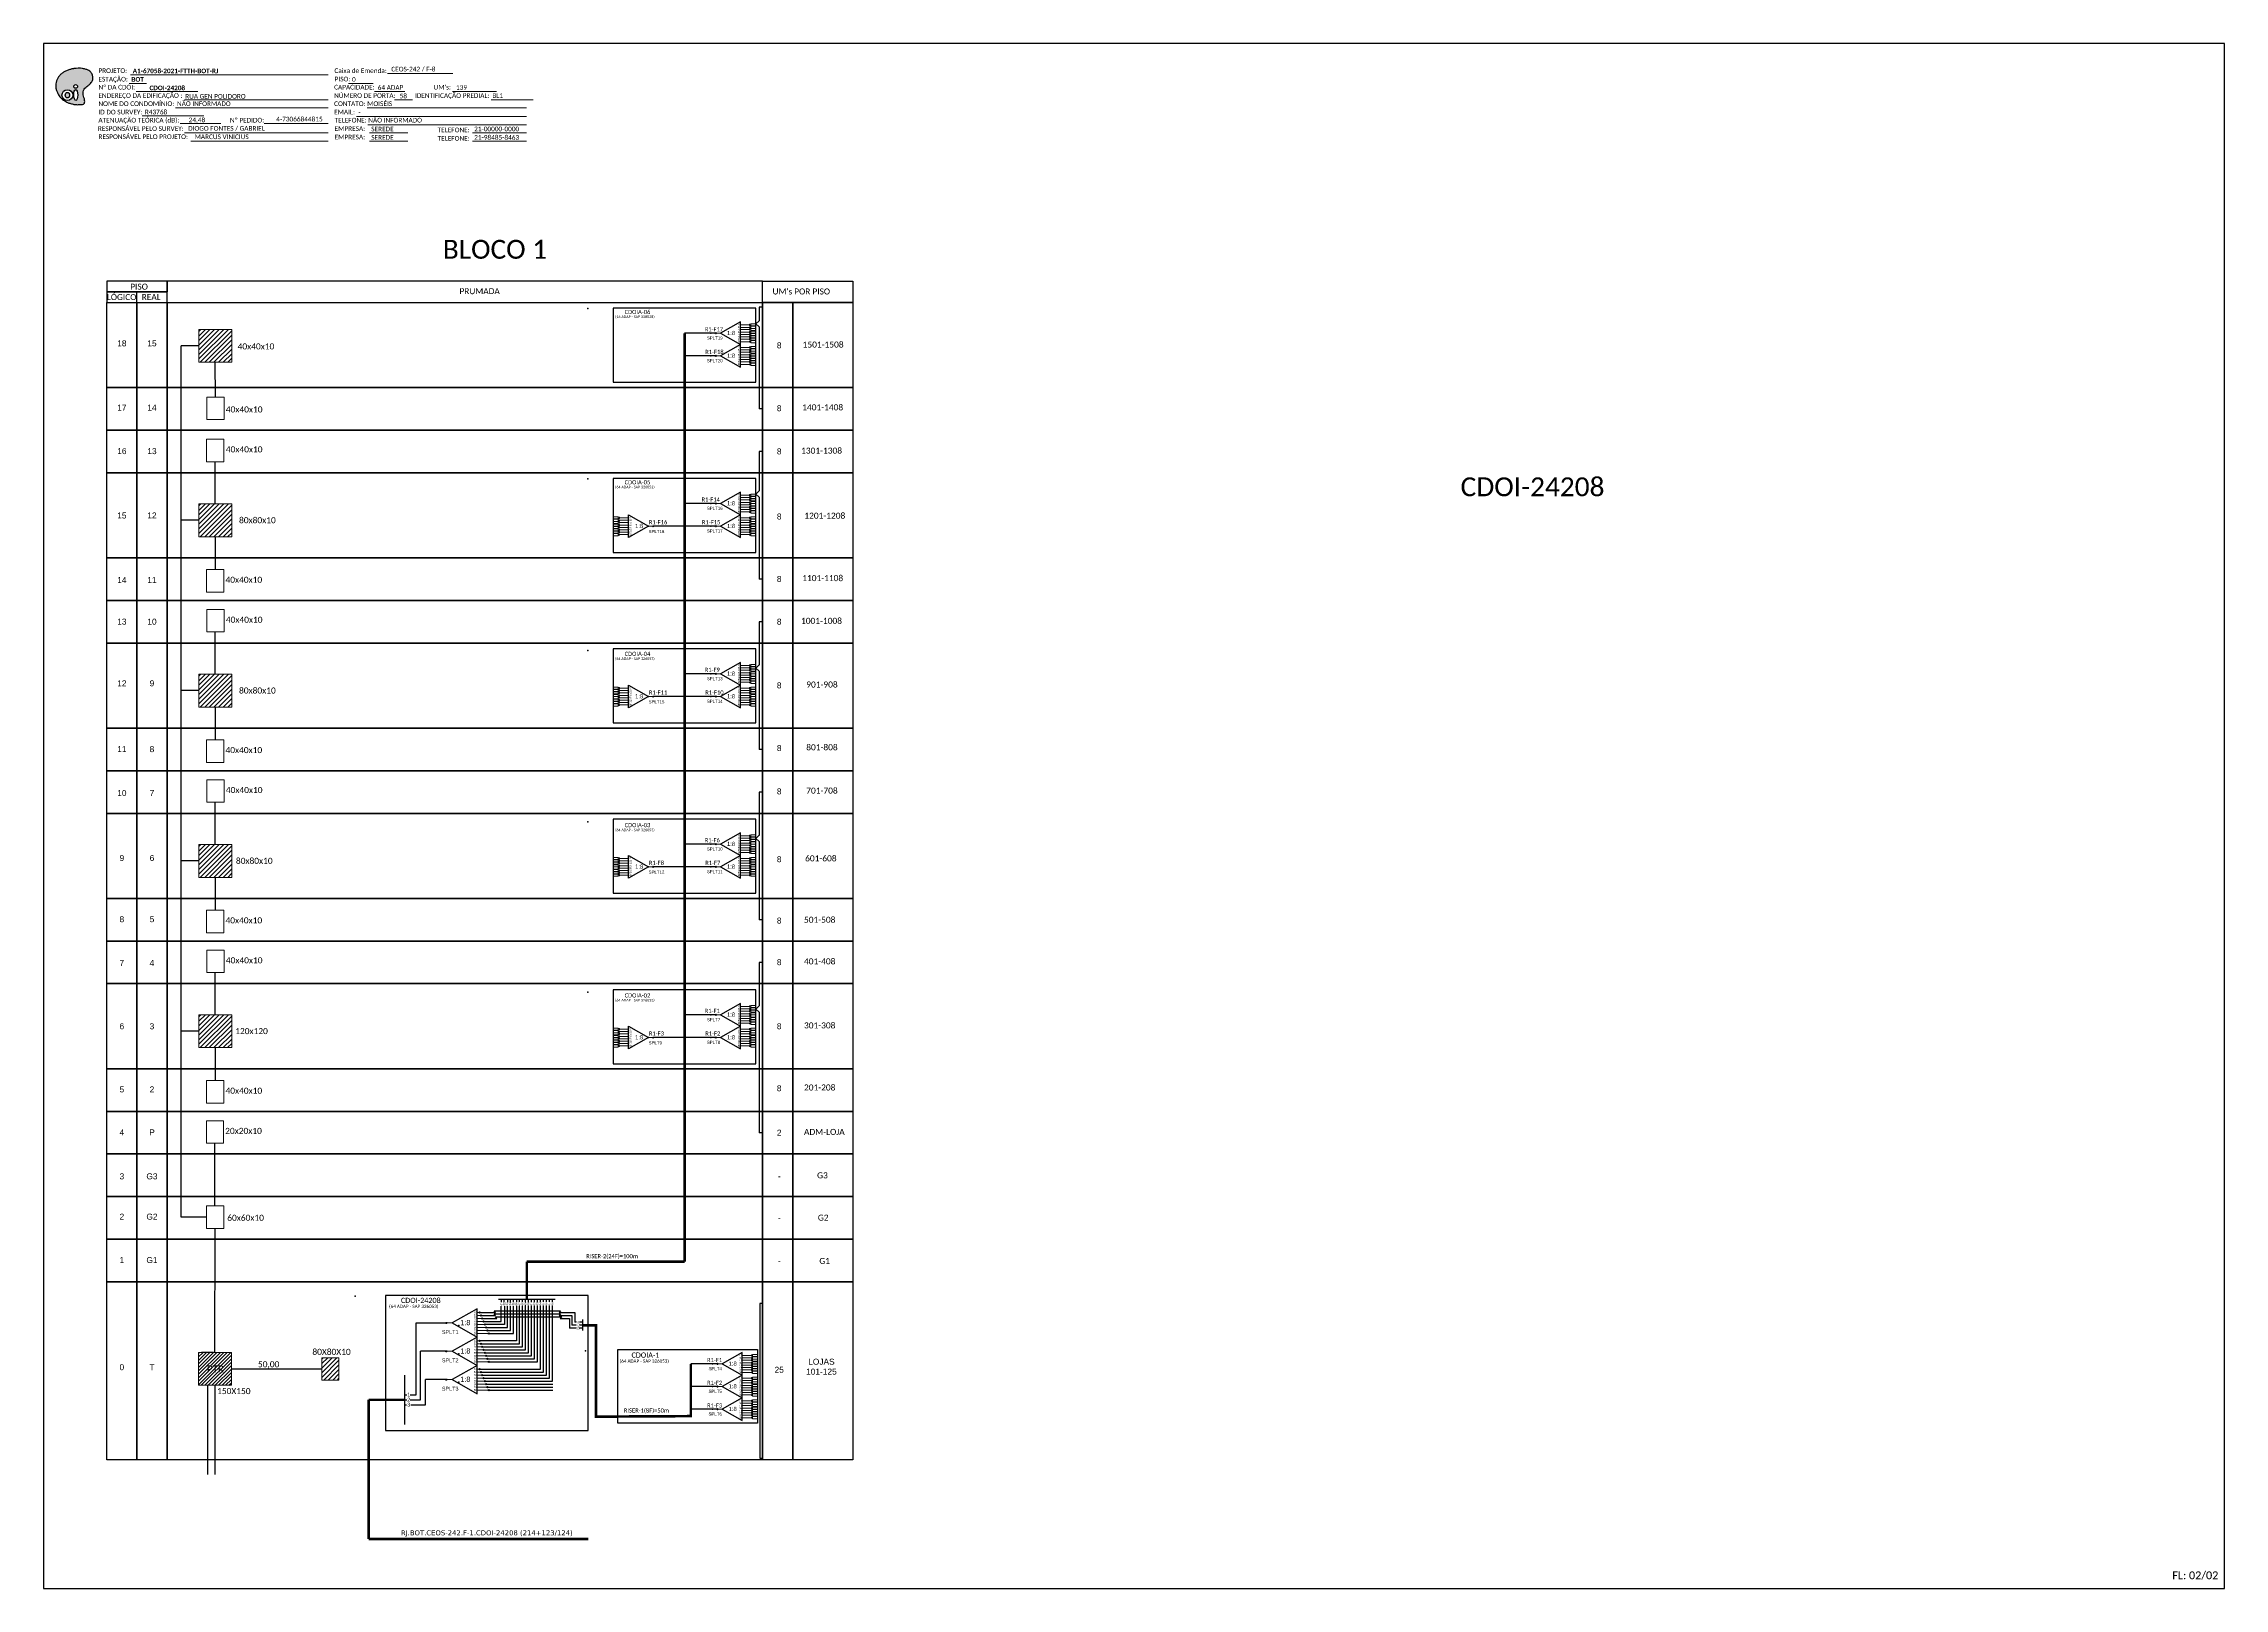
# Model space of a CAD drawing. Header units: inches. Extents: x 3965 to 5714, y 707 to 1301.
# Drawn here: x 4875 to 5714, y 707 to 1301 of the extents above; entities that cross this region are included whole.
import ezdxf
from ezdxf.enums import TextEntityAlignment as Align

# ---------------------------------------------------------------- set-up
doc = ezdxf.new("R2010")
doc.units = ezdxf.units.IN
doc.header["$MEASUREMENT"] = 0
doc.layers.add('40.1-ETIQUETAS', color=1, linetype='Continuous', lineweight=20)
doc.styles.add('ARIAL', font='arial.ttf')
doc.styles.add('siredit', font='verdana.ttf')
doc.styles.add('WMF-Calibri0', font='calibri.ttf')
doc.styles.add('WMF-Calibri1', font='calibrib.ttf')
doc.linetypes.add('RESERVA', pattern='A,0.5,-0.15,["RESERVA",Standard,S=0.18,R=0,X=0,Y=-0.1],-1.3', length=1.95)

# ---------------------------------------------------------------- blocks, each defined once
blk = doc.blocks.new('A$C415C251F')
at = {"color": 3}
blk.add_point((0, 0), dxfattribs=at)
blk = doc.blocks.new('LEG_CDOIA8_C-SPLT_ESQ')
at = {"color": 3, "extrusion": (0, 0, -1), "xscale": -1, "zscale": -1}
blk.add_blockref('A$C415C251F', (0, 0), dxfattribs=at)
at = {"color": 1, "style": 'WMF-Calibri0', "flags": 4}
blk.add_attdef('MODELO', text='', height=1.5, dxfattribs=at).set_placement((22.54, -4.54), align=Align.CENTER)
blk.add_attdef('CDO', (21.44, -2.61), '', height=2, dxfattribs=at)
at = {"style": 'ARIAL', "flags": 4}
blk.add_attdef('SPLITAGEM', text='', height=1.5, dxfattribs=at).set_placement((18.61, -12.59), align=Align.CENTER)
blk = doc.blocks.new('SPLT_1-8_SC-APC')
at = {"color": 1, "lineweight": 0}
blk.add_lwpolyline([(-17, -7.5), (-19.3, -7.5)], dxfattribs=at)
at = {"color": 1}
blk.add_lwpolyline([(-7.4, -2.1), (-17, -7.5), (-7.4, -13), (-7.4, -2.1)], dxfattribs=at)
at = {"color": 3, "lineweight": 0}
for points in [[(-3, -3.5), (-7.4, -3.5)], [(-7.4, -4.7), (-3, -4.7)], [(-7.4, -5.8), (-3, -5.8)], [(-7.4, -7), (-3, -7)], [(-7.4, -8.1), (-3, -8.1)], [(-7.4, -9.3), (-3, -9.3)], [(-7.4, -10.4), (-3, -10.4)], [(-2.4, -3), (-2.4, -4)], [(-2.4, -3), (0, -3)], [(-2.4, -4), (0, -4)], [(-2.4, -4.2), (-2.4, -5.2)], [(-2.4, -4.2), (0, -4.2)], [(-2.4, -5.2), (0, -5.2)], [(-2.4, -5.3), (-2.4, -6.3)], [(-2.4, -5.3), (0, -5.3)], [(-2.4, -6.3), (0, -6.3)], [(-2.4, -6.5), (-2.4, -7.5)], [(-2.4, -6.5), (0, -6.5)], [(-2.4, -7.5), (0, -7.5)], [(-2.4, -7.6), (-2.4, -8.6)], [(-2.4, -7.6), (0, -7.6)], [(-2.4, -8.6), (0, -8.6)], [(-2.4, -8.8), (-2.4, -9.8)], [(-2.4, -8.8), (0, -8.8)], [(-2.4, -9.8), (0, -9.8)], [(-2.4, -9.9), (-2.4, -10.9)], [(-2.4, -9.9), (0, -9.9)], [(-7.4, -11.6), (-3, -11.6)], [(-2.4, -10.9), (0, -10.9)], [(-2.4, -11.1), (-2.4, -12.1)], [(-2.4, -11.1), (0, -11.1)], [(-2.4, -12.1), (0, -12.1)]]:
    blk.add_lwpolyline(points, dxfattribs=at)
for points in [[(-3, -3.2), (-2.4, -3.2), (-2.4, -3.8), (-3, -3.8)], [(-3, -4.4), (-2.4, -4.4), (-2.4, -5), (-3, -5)], [(-3, -5.5), (-2.4, -5.5), (-2.4, -6.1), (-3, -6.1)], [(-3, -6.7), (-2.4, -6.7), (-2.4, -7.3), (-3, -7.3)], [(-3, -7.8), (-2.4, -7.8), (-2.4, -8.4), (-3, -8.4)], [(-3, -9), (-2.4, -9), (-2.4, -9.6), (-3, -9.6)], [(-3, -10.1), (-2.4, -10.1), (-2.4, -10.7), (-3, -10.7)], [(-3, -11.3), (-2.4, -11.3), (-2.4, -11.9), (-3, -11.9)]]:
    blk.add_lwpolyline(points, close=True, dxfattribs=at)
at = {"color": 1, "style": 'ARIAL'}
for s, height, p in [('1:8', 2, (-13.9, -8.4)), ('S1', 0.75, (-8.7, -3.8)), ('S2', 0.75, (-8.7, -5)), ('S3', 0.75, (-8.7, -6.2)), ('S4', 0.75, (-8.7, -7.4)), ('S5', 0.75, (-8.7, -8.6)), ('S6', 0.75, (-8.7, -9.7)), ('S7', 0.75, (-8.7, -10.8)), ('S8', 0.75, (-8.7, -11.9))]:
    blk.add_text(s, height=height, dxfattribs=at).set_placement(p)
blk = doc.blocks.new('SPLITTER_')
blk.add_point((0, 0))
at = {"style": 'ARIAL', "flags": 4}
blk.add_attdef('SPLT', (0, -3.26), '', height=1.5, dxfattribs=at)
blk = doc.blocks.new('SPLT_1-8_SC-APC_ESQ')
at = {"color": 3, "lineweight": 0}
for points in [[(2.4, -3), (0, -3)], [(2.4, -4), (0, -4)], [(2.4, -4.2), (0, -4.2)], [(2.4, -5.2), (0, -5.2)], [(2.4, -5.3), (0, -5.3)], [(2.4, -6.3), (0, -6.3)], [(2.4, -6.5), (0, -6.5)], [(2.4, -7.5), (0, -7.5)], [(2.4, -7.6), (0, -7.6)], [(2.4, -8.6), (0, -8.6)], [(2.4, -8.8), (0, -8.8)], [(2.4, -9.8), (0, -9.8)], [(2.4, -9.9), (0, -9.9)], [(2.4, -3), (2.4, -4)], [(2.4, -4.2), (2.4, -5.2)], [(2.4, -5.3), (2.4, -6.3)], [(2.4, -6.5), (2.4, -7.5)], [(2.4, -7.6), (2.4, -8.6)], [(2.4, -8.8), (2.4, -9.8)], [(2.4, -9.9), (2.4, -10.9)], [(3, -3.5), (7.4, -3.5)], [(7.4, -4.7), (3, -4.7)], [(7.4, -5.8), (3, -5.8)], [(7.4, -7), (3, -7)], [(7.4, -8.1), (3, -8.1)], [(7.4, -9.3), (3, -9.3)], [(7.4, -10.4), (3, -10.4)], [(2.4, -10.9), (0, -10.9)], [(2.4, -11.1), (0, -11.1)], [(2.4, -12.1), (0, -12.1)], [(2.4, -11.1), (2.4, -12.1)], [(7.4, -11.6), (3, -11.6)]]:
    blk.add_lwpolyline(points, dxfattribs=at)
for points in [[(3, -3.2), (2.4, -3.2), (2.4, -3.8), (3, -3.8)], [(3, -4.4), (2.4, -4.4), (2.4, -5), (3, -5)], [(3, -5.5), (2.4, -5.5), (2.4, -6.1), (3, -6.1)], [(3, -6.7), (2.4, -6.7), (2.4, -7.3), (3, -7.3)], [(3, -7.8), (2.4, -7.8), (2.4, -8.4), (3, -8.4)], [(3, -9), (2.4, -9), (2.4, -9.6), (3, -9.6)], [(3, -10.1), (2.4, -10.1), (2.4, -10.7), (3, -10.7)], [(3, -11.3), (2.4, -11.3), (2.4, -11.9), (3, -11.9)]]:
    blk.add_lwpolyline(points, close=True, dxfattribs=at)
at = {"color": 1}
blk.add_lwpolyline([(7.4, -2.1), (17, -7.5), (7.4, -13), (7.4, -2.1)], dxfattribs=at)
at = {"color": 1, "lineweight": 0}
blk.add_lwpolyline([(17, -7.5), (19.3, -7.5)], dxfattribs=at)
at = {"color": 1, "style": 'ARIAL'}
for s, height, p in [('S2', 0.75, (7.6, -5)), ('S3', 0.75, (7.6, -6.2)), ('S4', 0.75, (7.6, -7.4)), ('S5', 0.75, (7.5, -8.6)), ('S6', 0.75, (7.6, -9.7)), ('S7', 0.75, (7.6, -10.8)), ('S1', 0.75, (7.7, -3.8)), ('1:8', 2, (10.5, -8.4)), ('S8', 0.75, (7.6, -11.9))]:
    blk.add_text(s, height=height, dxfattribs=at).set_placement(p)
blk = doc.blocks.new('OI')
h = blk.add_hatch(color=40)
edge = h.paths.add_edge_path()
edge.add_spline(control_points=[(4.35, -0.67), (3.92, -0.99), (3.26, -1.5), (2.81, -2.59), (2.9, -3.5), (3.06, -4.27), (3.31, -4.85), (3.37, -5.39), (3.4, -5.88), (3.2, -6.4), (2.54, -6.61), (1.65, -6.63), (0.55, -6.67), (-0.56, -6.42), (-1.61, -6.14), (-2.77, -5.61), (-3.92, -4.77), (-4.89, -3.7), (-5.34, -2.65), (-5.6, -1.94), (-5.85, -0.96), (-5.71, 0.47), (-5.1, 2.02), (-4.14, 3.02), (-3.3, 3.61), (-2.37, 4.16), (-1.36, 4.44), (-0.56, 4.7), (0.79, 4.85), (2.24, 4.97), (3.79, 4.57), (4.67, 4.21), (5.44, 3.65), (5.76, 2.99), (6.03, 2.21), (6.01, 1.46), (5.72, 0.64), (5.31, 0.08), (4.88, -0.38), (4.51, -0.55), (4.35, -0.67)], knot_values=[0, 0, 0, 0, 1.60434, 2.417191, 3.427595, 4.282808, 4.776746, 5.304182, 5.888771, 6.258406, 6.858137, 7.79129, 8.986195, 10.124242, 11.187857, 12.242908, 13.953784, 15.414161, 16.515391, 17.349188, 17.675853, 19.552021, 21.515531, 22.568638, 23.63245, 24.621084, 25.782718, 26.745347, 27.142653, 29.870543, 31.004649, 31.921532, 32.709589, 33.801391, 34.042471, 35.192333, 35.971461, 36.628871, 37.254359, 37.836911, 37.836911, 37.836911, 37.836911], degree=3, periodic=0)
h.paths.add_polyline_path([(1.13, -0.87, -1), (-0.04, -0.87, -1)], flags=16)
edge = h.paths.add_edge_path(flags=16)
edge.add_ellipse((0.56, -3.59), major_axis=(-0.02, 1.71), ratio=0.361305, start_angle=0, end_angle=360)
h.paths.add_polyline_path([(-0.36, -3.62, -1), (-3.8, -3.62, -1)], flags=16)
edge = h.paths.add_edge_path(flags=0)
edge.add_ellipse((-2.08, -3.62), major_axis=(0, 0.885), ratio=0.758294, start_angle=0, end_angle=360)
at = {"color": 40}
for centre, radius in [((-2.08, -3.62), 1.72), ((0.54, -0.87), 0.587)]:
    blk.add_circle(centre, radius, dxfattribs=at)
blk.add_ellipse((-2.08, -3.62), major_axis=(0, 0.885), ratio=0.758294, start_param=-3.141592653589792, end_param=3.141592653589792, dxfattribs=at)
blk.add_ellipse((0.56, -3.59), major_axis=(-0.02, 1.71), ratio=0.361305, dxfattribs=at)
at = {"color": 40, "start_tangent": (-0.800898, -0.598801), "end_tangent": (-0.800898, -0.598801)}
blk.add_spline([(4.35, -0.67), (3.2, -1.78), (2.9, -2.54), (2.92, -3.55), (3.12, -4.38), (3.28, -4.85), (3.37, -5.37), (3.35, -5.95), (3.2, -6.29), (2.66, -6.55), (1.73, -6.63), (0.54, -6.62), (-0.58, -6.41), (-1.6, -6.11), (-2.56, -5.67), (-3.95, -4.67), (-4.89, -3.56), (-5.37, -2.56), (-5.64, -1.78), (-5.72, -1.46), (-5.63, 0.42), (-4.84, 2.22), (-4.13, 2.99), (-3.27, 3.62), (-2.4, 4.09), (-1.3, 4.47), (-0.37, 4.72), (0.02, 4.77), (2.75, 4.8), (3.85, 4.53), (4.69, 4.16), (5.31, 3.68), (5.85, 2.73), (5.93, 2.5), (5.94, 1.35), (5.67, 0.62), (5.29, 0.08), (4.84, -0.36), (4.35, -0.67)], degree=3, dxfattribs=at)

msp = doc.modelspace()

# ---------------------------------------------------------------- hatches: boundary and pattern name
h = msp.add_hatch()
h.set_pattern_fill('ANSI31', color=1, scale=10, style=0)
h.set_pattern_definition([(45, (3520.1233, 846.475), (-0.8838835, 0.8838835), [])])
h.paths.add_polyline_path([(4947.44, 1190.64), (4934.8, 1190.64), (4934.8, 1178), (4947.44, 1178)])
h = msp.add_hatch(color=3)
h.dxf.hatch_style = 1
edge = h.paths.add_edge_path()
edge.add_arc((5133.61, 1189.18), 0.242, 0, 360)
h = msp.add_hatch(color=3)
h.dxf.hatch_style = 1
edge = h.paths.add_edge_path()
edge.add_arc((5133.61, 1180.46), 0.242, 0, 360)
h = msp.add_hatch(color=3)
h.dxf.hatch_style = 1
edge = h.paths.add_edge_path()
edge.add_arc((5133.61, 1123.69), 0.242, 0, 360)
h = msp.add_hatch()
h.set_pattern_fill('ANSI31', color=1, scale=10, style=0)
h.set_pattern_definition([(45, (3520.1233, 779.4144), (-0.8838835, 0.8838835), [])])
h.paths.add_polyline_path([(4947.44, 1123.58), (4934.8, 1123.58), (4934.8, 1110.93), (4947.44, 1110.93)])
h = msp.add_hatch(color=3)
h.dxf.hatch_style = 1
edge = h.paths.add_edge_path()
edge.add_arc((5109.55, 1114.97), 0.205, 0, 360)
h = msp.add_hatch(color=3)
h.dxf.hatch_style = 1
edge = h.paths.add_edge_path()
edge.add_arc((5133.61, 1114.97), 0.242, 0, 360)
h = msp.add_hatch()
h.set_pattern_fill('ANSI31', color=1, scale=10, style=0)
h.set_pattern_definition([(45, (3520.1233, 713.927), (-0.8838835, 0.8838835), [])])
h.paths.add_polyline_path([(4947.44, 1058.09), (4934.8, 1058.09), (4934.8, 1045.45), (4947.44, 1045.45)])
h = msp.add_hatch(color=3)
h.dxf.hatch_style = 1
edge = h.paths.add_edge_path()
edge.add_arc((5133.61, 1058.2), 0.242, 0, 360)
h = msp.add_hatch(color=3)
h.dxf.hatch_style = 1
edge = h.paths.add_edge_path()
edge.add_arc((5109.55, 1049.48), 0.205, 0, 360)
h = msp.add_hatch(color=3)
h.dxf.hatch_style = 1
edge = h.paths.add_edge_path()
edge.add_arc((5133.61, 1049.48), 0.242, 0, 360)
h = msp.add_hatch()
h.set_pattern_fill('ANSI31', color=1, scale=10, style=0)
h.set_pattern_definition([(45, (3520.1233, 648.4395), (-0.8838835, 0.8838835), [])])
h.paths.add_polyline_path([(4947.44, 992.6), (4934.8, 992.6), (4934.8, 979.96), (4947.44, 979.96)])
h = msp.add_hatch(color=3)
h.dxf.hatch_style = 1
edge = h.paths.add_edge_path()
edge.add_arc((5133.61, 992.71), 0.242, 0, 360)
h = msp.add_hatch(color=3)
h.dxf.hatch_style = 1
edge = h.paths.add_edge_path()
edge.add_arc((5109.55, 984), 0.205, 0, 360)
h = msp.add_hatch(color=3)
h.dxf.hatch_style = 1
edge = h.paths.add_edge_path()
edge.add_arc((5133.61, 984), 0.242, 0, 360)
h = msp.add_hatch()
h.set_pattern_fill('ANSI31', color=1, scale=10, style=0)
h.set_pattern_definition([(45, (3520.1233, 582.952), (-0.8838835, 0.8838835), [])])
h.paths.add_polyline_path([(4947.44, 927.12), (4934.8, 927.12), (4934.8, 914.47), (4947.44, 914.47)])
h = msp.add_hatch(color=3)
h.dxf.hatch_style = 1
edge = h.paths.add_edge_path()
edge.add_arc((5133.61, 927.07), 0.242, 0, 360)
h = msp.add_hatch(color=3)
h.dxf.hatch_style = 1
edge = h.paths.add_edge_path()
edge.add_arc((5109.55, 918.35), 0.205, 0, 360)
h = msp.add_hatch(color=3)
h.dxf.hatch_style = 1
edge = h.paths.add_edge_path()
edge.add_arc((5133.61, 918.35), 0.242, 0, 360)
h = msp.add_hatch(color=3)
h.dxf.hatch_style = 1
edge = h.paths.add_edge_path()
edge.add_arc((5030, 808.6), 0.242, 0, 360)
h = msp.add_hatch(color=3)
h.dxf.hatch_style = 1
edge = h.paths.add_edge_path()
edge.add_arc((5042.77, 812.64), 0.242, 0, 360)
h = msp.add_hatch(color=3)
h.dxf.hatch_style = 1
edge = h.paths.add_edge_path()
edge.add_arc((5043.27, 811.48), 0.242, 0, 360)
h = msp.add_hatch(color=3)
h.dxf.hatch_style = 1
edge = h.paths.add_edge_path()
edge.add_arc((5043.77, 810.33), 0.242, 0, 360)
h = msp.add_hatch(color=3)
h.dxf.hatch_style = 1
edge = h.paths.add_edge_path()
edge.add_arc((5044.27, 809.18), 0.242, 0, 360)
h = msp.add_hatch(color=3)
h.dxf.hatch_style = 1
edge = h.paths.add_edge_path()
edge.add_arc((5044.77, 808.03), 0.242, 0, 360)
h = msp.add_hatch(color=3)
h.dxf.hatch_style = 1
edge = h.paths.add_edge_path()
edge.add_arc((5045.27, 806.87), 0.242, 0, 360)
h = msp.add_hatch(color=3)
h.dxf.hatch_style = 1
edge = h.paths.add_edge_path()
edge.add_arc((5045.77, 805.72), 0.242, 0, 360)
h = msp.add_hatch()
h.set_pattern_fill('ANSI31', color=1, scale=7.526522, style=0)
h.set_pattern_definition([(45, (4711.8238, 470.2294), (-0.6652568, 0.6652568), [])])
h.paths.add_polyline_path([(4947.32, 797.28), (4934.67, 797.28), (4934.67, 784.63), (4947.32, 784.63)])
h.paths.add_polyline_path([(4937.24, 788.9), (4945.2, 788.9), (4945.2, 792.97), (4937.24, 792.97)], flags=24)
h = msp.add_hatch(color=3)
h.dxf.hatch_style = 1
edge = h.paths.add_edge_path()
edge.add_arc((5030, 797.7), 0.242, 0, 360)
h = msp.add_hatch(color=3)
h.dxf.hatch_style = 1
edge = h.paths.add_edge_path()
edge.add_arc((5042.77, 801.74), 0.242, 0, 360)
h = msp.add_hatch(color=3)
h.dxf.hatch_style = 1
edge = h.paths.add_edge_path()
edge.add_arc((5043.27, 800.59), 0.242, 0, 360)
h = msp.add_hatch(color=3)
h.dxf.hatch_style = 1
edge = h.paths.add_edge_path()
edge.add_arc((5043.77, 799.43), 0.242, 0, 360)
h = msp.add_hatch(color=3)
h.dxf.hatch_style = 1
edge = h.paths.add_edge_path()
edge.add_arc((5044.27, 798.28), 0.242, 0, 360)
h = msp.add_hatch(color=3)
h.dxf.hatch_style = 1
edge = h.paths.add_edge_path()
edge.add_arc((5044.77, 797.13), 0.242, 0, 360)
h = msp.add_hatch(color=3)
h.dxf.hatch_style = 1
edge = h.paths.add_edge_path()
edge.add_arc((5046.27, 804.57), 0.242, 0, 360)
h = msp.add_hatch()
h.set_pattern_fill('ANSI31', color=1, scale=10, style=0)
h.set_pattern_definition([(45, (1534.4017, 92.4115), (-0.88388348, 0.88388348), [])])
h.paths.add_polyline_path([(4988.7, 795.26), (4982.08, 795.26), (4982.08, 786.64), (4988.7, 786.64)])
h = msp.add_hatch(color=3)
h.dxf.hatch_style = 1
edge = h.paths.add_edge_path()
edge.add_arc((5042.77, 790.84), 0.242, 0, 360)
h = msp.add_hatch(color=3)
h.dxf.hatch_style = 1
edge = h.paths.add_edge_path()
edge.add_arc((5043.27, 789.69), 0.242, 0, 360)
h = msp.add_hatch(color=3)
h.dxf.hatch_style = 1
edge = h.paths.add_edge_path()
edge.add_arc((5043.77, 788.54), 0.242, 0, 360)
h = msp.add_hatch(color=3)
h.dxf.hatch_style = 1
edge = h.paths.add_edge_path()
edge.add_arc((5045.27, 795.98), 0.242, 0, 360)
h = msp.add_hatch(color=3)
h.dxf.hatch_style = 1
edge = h.paths.add_edge_path()
edge.add_arc((5045.77, 794.82), 0.242, 0, 360)
h = msp.add_hatch(color=3)
h.dxf.hatch_style = 1
edge = h.paths.add_edge_path()
edge.add_arc((5046.27, 793.67), 0.242, 0, 360)
h = msp.add_hatch(color=3)
h.dxf.hatch_style = 1
edge = h.paths.add_edge_path()
edge.add_arc((5134.25, 792.87), 0.242, 0, 360)
h = msp.add_hatch(color=3)
h.dxf.hatch_style = 1
edge = h.paths.add_edge_path()
edge.add_arc((5030, 786.81), 0.242, 0, 360)
h = msp.add_hatch(color=3)
h.dxf.hatch_style = 1
edge = h.paths.add_edge_path()
edge.add_arc((5044.27, 787.38), 0.242, 0, 360)
h = msp.add_hatch(color=3)
h.dxf.hatch_style = 1
edge = h.paths.add_edge_path()
edge.add_arc((5044.77, 786.23), 0.242, 0, 360)
h = msp.add_hatch(color=3)
h.dxf.hatch_style = 1
edge = h.paths.add_edge_path()
edge.add_arc((5045.27, 785.08), 0.242, 0, 360)
h = msp.add_hatch(color=3)
h.dxf.hatch_style = 1
edge = h.paths.add_edge_path()
edge.add_arc((5045.77, 783.93), 0.242, 0, 360)
h = msp.add_hatch(color=3)
h.dxf.hatch_style = 1
edge = h.paths.add_edge_path()
edge.add_arc((5046.27, 782.77), 0.242, 0, 360)
h = msp.add_hatch(color=3)
h.dxf.hatch_style = 1
edge = h.paths.add_edge_path()
edge.add_arc((5134.25, 784.15), 0.242, 0, 360)
h = msp.add_hatch(color=3)
h.dxf.hatch_style = 1
edge = h.paths.add_edge_path()
edge.add_arc((5134.25, 775.43), 0.242, 0, 360)

# ---------------------------------------------------------------- linework, layer by layer
at = {"color": 6}
for p, q in [((5133.61, 1189.18), (5121.58, 1189.18)), ((5133.61, 1180.46), (5121.58, 1180.46)), ((5133.61, 1123.69), (5121.58, 1123.69)), ((5121.58, 1114.97), (5109.55, 1114.97)), ((5133.61, 1114.97), (5121.58, 1114.97)), ((5133.61, 1058.2), (5121.58, 1058.2)), ((5121.58, 1049.48), (5109.55, 1049.48)), ((5133.61, 1049.48), (5121.58, 1049.48)), ((5133.61, 992.71), (5121.58, 992.71)), ((5121.58, 984), (5109.55, 984)), ((5133.61, 984), (5121.58, 984)), ((5133.61, 927.07), (5121.58, 927.07)), ((5121.58, 918.35), (5109.55, 918.35)), ((5133.61, 918.35), (5121.58, 918.35))]:
    msp.add_line(p, q, dxfattribs=at)
msp.add_line((4940.41, 797.28), (4935.87, 797.28))
for points in [[(4875.12, 706.55), (5713.68, 706.55), (5713.68, 1300.55), (4875.12, 1300.55), (4875.12, 706.55)], [(4922.57, 1201.03), (5151.59, 1201.03), (5151.59, 1209.25), (4922.57, 1209.25), (4922.57, 1209.25), (4922.57, 1205.14)], [(4910.99, 1201.03), (4910.99, 1205.14)], [(5030, 786.81), (5021.91, 786.81)], [(5021.91, 777.1), (5021.91, 786.81)], [(5013.98, 777.1), (5014.63, 777.1)], [(5016.35, 777.1), (5021.91, 777.1)]]:
    msp.add_lwpolyline(points)
at = {"color": 7, "lineweight": 0}
for points in [[(4908.07, 1285.23), (4914.62, 1285.23)], [(4908.59, 1288.51), (4984.56, 1288.51)], [(4992.36, 1285.27), (5001.84, 1285.27)], [(5007.4, 1289), (5032.53, 1289)], [(4910.73, 1282.16), (4934.42, 1282.16)], [(4925.89, 1275.81), (4984.56, 1275.81)], [(4929.3, 1278.92), (4984.56, 1278.92)], [(4999.52, 1275.81), (5060.75, 1275.81)], [(5002.41, 1282.16), (5014.02, 1282.16)], [(5009.99, 1278.92), (5016.94, 1278.92)], [(5032.35, 1282.16), (5049.2, 1282.16)], [(5047.16, 1278.92), (5063.34, 1278.92)], [(4913.05, 1272.74), (4936.68, 1272.74)], [(4927.59, 1269.78), (4943.26, 1269.78)], [(4959.92, 1269.78), (4984.42, 1269.78)], [(4960.42, 1269.79), (4984.57, 1269.79)], [(4995.48, 1272.57), (5060.75, 1272.57)], [(4999.77, 1269.33), (5060.75, 1269.33)], [(4929.3, 1266.22), (4984.56, 1266.22)], [(4931.79, 1262.98), (4984.56, 1262.98)], [(5000.38, 1266.22), (5015.18, 1266.22)], [(5000.38, 1262.98), (5015.18, 1262.98)], [(5039.98, 1266.22), (5060.75, 1266.22)], [(5039.98, 1262.98), (5060.75, 1262.98)], [(5042.77, 812.64), (5041.89, 812.64)], [(5041.89, 811.48), (5043.27, 811.48)], [(5041.89, 810.33), (5043.77, 810.33)], [(5041.89, 809.18), (5044.27, 809.18)], [(5041.89, 808.03), (5044.77, 808.03)], [(5041.89, 806.87), (5045.27, 806.87)], [(5041.89, 805.72), (5045.77, 805.72)], [(5041.89, 804.57), (5046.27, 804.57)], [(5042.77, 801.74), (5041.89, 801.74)], [(5041.89, 800.59), (5043.27, 800.59)], [(5041.89, 799.43), (5043.77, 799.43)], [(5041.89, 798.28), (5044.27, 798.28)], [(5041.89, 797.13), (5044.77, 797.13)], [(5041.89, 795.98), (5045.27, 795.98)], [(5041.89, 794.82), (5045.77, 794.82)], [(5041.89, 793.67), (5046.27, 793.67)], [(5042.77, 790.84), (5041.89, 790.84)], [(5041.89, 789.69), (5043.27, 789.69)], [(5041.89, 788.54), (5043.77, 788.54)], [(5041.89, 787.38), (5044.27, 787.38)], [(5041.89, 786.23), (5044.77, 786.23)], [(5041.89, 785.08), (5045.27, 785.08)], [(5041.89, 783.93), (5045.77, 783.93)], [(5041.89, 782.77), (5046.27, 782.77)]]:
    msp.add_lwpolyline(points, dxfattribs=at)
at = {"color": 0}
for points in [[(4899.42, 1205.14), (4922.57, 1205.14), (4922.57, 1209.25), (4899.42, 1209.25)], [(4899.42, 1201.03), (4922.57, 1201.03), (4922.57, 1205.14), (4899.42, 1205.14)]]:
    msp.add_lwpolyline(points, close=True, dxfattribs=at)
for points in [[(5151.59, 1209.25), (5186.31, 1209.25), (5186.31, 1201.03), (5151.59, 1201.03)], [(4899.42, 1201.03), (4910.99, 1201.03), (4910.99, 1168.28), (4899.42, 1168.28)], [(4910.99, 1201.03), (4922.57, 1201.03), (4922.57, 1168.28), (4910.99, 1168.28)], [(4922.57, 1201.03), (5151.59, 1201.03), (5151.59, 1168.28), (4922.57, 1168.28)], [(5151.59, 1201.03), (5163.16, 1201.03), (5163.16, 1168.28), (5151.59, 1168.28)], [(5163.16, 1201.03), (5186.31, 1201.03), (5186.31, 1168.28), (5163.16, 1168.28)], [(4899.42, 1168.28), (4910.99, 1168.28), (4910.99, 1151.91), (4899.42, 1151.91)], [(4910.99, 1168.28), (4922.57, 1168.28), (4922.57, 1151.91), (4910.99, 1151.91)], [(4922.57, 1168.28), (5151.59, 1168.28), (5151.59, 1151.91), (4922.57, 1151.91)], [(5151.59, 1168.28), (5163.16, 1168.28), (5163.16, 1151.91), (5151.59, 1151.91)], [(5163.16, 1168.28), (5186.31, 1168.28), (5186.31, 1151.91), (5163.16, 1151.91)], [(4899.42, 1151.91), (4910.99, 1151.91), (4910.99, 1135.54), (4899.42, 1135.54)], [(4910.99, 1151.91), (4922.57, 1151.91), (4922.57, 1135.54), (4910.99, 1135.54)], [(4922.57, 1151.91), (5151.59, 1151.91), (5151.59, 1135.54), (4922.57, 1135.54)], [(5151.59, 1151.91), (5163.16, 1151.91), (5163.16, 1135.54), (5151.59, 1135.54)], [(5163.16, 1151.91), (5186.31, 1151.91), (5186.31, 1135.54), (5163.16, 1135.54)], [(4899.42, 1135.54), (4910.99, 1135.54), (4910.99, 1102.8), (4899.42, 1102.8)], [(4910.99, 1135.54), (4922.57, 1135.54), (4922.57, 1102.8), (4910.99, 1102.8)], [(4922.57, 1135.54), (5151.59, 1135.54), (5151.59, 1102.8), (4922.57, 1102.8)], [(5151.59, 1135.54), (5163.16, 1135.54), (5163.16, 1102.8), (5151.59, 1102.8)], [(5163.16, 1135.54), (5186.31, 1135.54), (5186.31, 1102.8), (5163.16, 1102.8)], [(4899.42, 1102.8), (4910.99, 1102.8), (4910.99, 1086.42), (4899.42, 1086.42)], [(4910.99, 1102.8), (4922.57, 1102.8), (4922.57, 1086.42), (4910.99, 1086.42)], [(4922.57, 1102.8), (5151.59, 1102.8), (5151.59, 1086.42), (4922.57, 1086.42)], [(5151.59, 1102.8), (5163.16, 1102.8), (5163.16, 1086.42), (5151.59, 1086.42)], [(5163.16, 1102.8), (5186.31, 1102.8), (5186.31, 1086.42), (5163.16, 1086.42)], [(4899.42, 1086.42), (4910.99, 1086.42), (4910.99, 1070.05), (4899.42, 1070.05)], [(4910.99, 1086.42), (4922.57, 1086.42), (4922.57, 1070.05), (4910.99, 1070.05)], [(4922.57, 1086.42), (5151.59, 1086.42), (5151.59, 1070.05), (4922.57, 1070.05)], [(5151.59, 1086.42), (5163.16, 1086.42), (5163.16, 1070.05), (5151.59, 1070.05)], [(5163.16, 1086.42), (5186.31, 1086.42), (5186.31, 1070.05), (5163.16, 1070.05)], [(4899.42, 1070.05), (4910.99, 1070.05), (4910.99, 1037.31), (4899.42, 1037.31)], [(4910.99, 1070.05), (4922.57, 1070.05), (4922.57, 1037.31), (4910.99, 1037.31)], [(4922.57, 1070.05), (5151.59, 1070.05), (5151.59, 1037.31), (4922.57, 1037.31)], [(5151.59, 1070.05), (5163.16, 1070.05), (5163.16, 1037.31), (5151.59, 1037.31)], [(5163.16, 1070.05), (5186.31, 1070.05), (5186.31, 1037.31), (5163.16, 1037.31)], [(4899.42, 1037.31), (4910.99, 1037.31), (4910.99, 1020.94), (4899.42, 1020.94)], [(4910.99, 1037.31), (4922.57, 1037.31), (4922.57, 1020.94), (4910.99, 1020.94)], [(4922.57, 1037.31), (5151.59, 1037.31), (5151.59, 1020.94), (4922.57, 1020.94)], [(5151.59, 1037.31), (5163.16, 1037.31), (5163.16, 1020.94), (5151.59, 1020.94)], [(5163.16, 1037.31), (5186.31, 1037.31), (5186.31, 1020.94), (5163.16, 1020.94)], [(4899.42, 1020.94), (4910.99, 1020.94), (4910.99, 1004.56), (4899.42, 1004.56)], [(4910.99, 1020.94), (4922.57, 1020.94), (4922.57, 1004.56), (4910.99, 1004.56)], [(4922.57, 1020.94), (5151.59, 1020.94), (5151.59, 1004.56), (4922.57, 1004.56)], [(5151.59, 1020.94), (5163.16, 1020.94), (5163.16, 1004.56), (5151.59, 1004.56)], [(5163.16, 1020.94), (5186.31, 1020.94), (5186.31, 1004.56), (5163.16, 1004.56)], [(4899.42, 1004.56), (4910.99, 1004.56), (4910.99, 971.82), (4899.42, 971.82)], [(4910.99, 1004.56), (4922.57, 1004.56), (4922.57, 971.82), (4910.99, 971.82)], [(4922.57, 1004.56), (5151.59, 1004.56), (5151.59, 971.82), (4922.57, 971.82)], [(5151.59, 1004.56), (5163.16, 1004.56), (5163.16, 971.82), (5151.59, 971.82)], [(5163.16, 1004.56), (5186.31, 1004.56), (5186.31, 971.82), (5163.16, 971.82)], [(4899.42, 971.82), (4910.99, 971.82), (4910.99, 955.45), (4899.42, 955.45)], [(4910.99, 971.82), (4922.57, 971.82), (4922.57, 955.45), (4910.99, 955.45)], [(4922.57, 971.82), (5151.59, 971.82), (5151.59, 955.45), (4922.57, 955.45)], [(5151.59, 971.82), (5163.16, 971.82), (5163.16, 955.45), (5151.59, 955.45)], [(5163.16, 971.82), (5186.31, 971.82), (5186.31, 955.45), (5163.16, 955.45)], [(4899.42, 955.45), (4910.99, 955.45), (4910.99, 939.08), (4899.42, 939.08)], [(4910.99, 955.45), (4922.57, 955.45), (4922.57, 939.08), (4910.99, 939.08)], [(4922.57, 955.45), (5151.59, 955.45), (5151.59, 939.08), (4922.57, 939.08)], [(5151.59, 955.45), (5163.16, 955.45), (5163.16, 939.08), (5151.59, 939.08)], [(5163.16, 955.45), (5186.31, 955.45), (5186.31, 939.08), (5163.16, 939.08)], [(4899.42, 939.08), (4910.99, 939.08), (4910.99, 906.33), (4899.42, 906.33)], [(4910.99, 939.08), (4922.57, 939.08), (4922.57, 906.33), (4910.99, 906.33)], [(4922.57, 939.08), (5151.59, 939.08), (5151.59, 906.33), (4922.57, 906.33)], [(5151.59, 939.08), (5163.16, 939.08), (5163.16, 906.33), (5151.59, 906.33)], [(5163.16, 939.08), (5186.31, 939.08), (5186.31, 906.33), (5163.16, 906.33)], [(4899.42, 906.33), (4910.99, 906.33), (4910.99, 889.96), (4899.42, 889.96)], [(4910.99, 906.33), (4922.57, 906.33), (4922.57, 889.96), (4910.99, 889.96)], [(4922.57, 906.33), (5151.59, 906.33), (5151.59, 889.96), (4922.57, 889.96)], [(5151.59, 906.33), (5163.16, 906.33), (5163.16, 889.96), (5151.59, 889.96)], [(5163.16, 906.33), (5186.31, 906.33), (5186.31, 889.96), (5163.16, 889.96)], [(4899.42, 889.96), (4910.99, 889.96), (4910.99, 873.59), (4899.42, 873.59)], [(4910.99, 889.96), (4922.57, 889.96), (4922.57, 873.59), (4910.99, 873.59)], [(4922.57, 889.96), (5151.59, 889.96), (5151.59, 873.59), (4922.57, 873.59)], [(5151.59, 889.96), (5163.16, 889.96), (5163.16, 873.59), (5151.59, 873.59)], [(5163.16, 889.96), (5186.31, 889.96), (5186.31, 873.59), (5163.16, 873.59)], [(4899.42, 873.59), (4910.99, 873.59), (4910.99, 857.22), (4899.42, 857.22)], [(4910.99, 873.59), (4922.57, 873.59), (4922.57, 857.22), (4910.99, 857.22)], [(4922.57, 873.59), (5151.59, 873.59), (5151.59, 857.22), (4922.57, 857.22)], [(5151.59, 873.59), (5163.16, 873.59), (5163.16, 857.22), (5151.59, 857.22)], [(5163.16, 873.59), (5186.31, 873.59), (5186.31, 857.22), (5163.16, 857.22)], [(4899.42, 857.22), (4910.99, 857.22), (4910.99, 840.85), (4899.42, 840.85)], [(4910.99, 857.22), (4922.57, 857.22), (4922.57, 840.85), (4910.99, 840.85)], [(4922.57, 857.22), (5151.59, 857.22), (5151.59, 840.85), (4922.57, 840.85)], [(5151.59, 857.22), (5163.16, 857.22), (5163.16, 840.85), (5151.59, 840.85)], [(5163.16, 857.22), (5186.31, 857.22), (5186.31, 840.85), (5163.16, 840.85)], [(4899.42, 840.85), (4910.99, 840.85), (4910.99, 824.47), (4899.42, 824.47)], [(4910.99, 840.85), (4922.57, 840.85), (4922.57, 824.47), (4910.99, 824.47)], [(4922.57, 840.85), (5151.59, 840.85), (5151.59, 824.47), (4922.57, 824.47)], [(5151.59, 840.85), (5163.16, 840.85), (5163.16, 824.47), (5151.59, 824.47)], [(5163.16, 840.85), (5186.31, 840.85), (5186.31, 824.47), (5163.16, 824.47)], [(4899.42, 824.47), (4910.99, 824.47), (4910.99, 755.98), (4899.42, 755.98)], [(4910.99, 824.47), (4922.57, 824.47), (4922.57, 755.98), (4910.99, 755.98)], [(4922.57, 824.47), (5151.59, 824.47), (5151.59, 755.98), (4922.57, 755.98)], [(5151.59, 824.47), (5163.16, 824.47), (5163.16, 755.98), (5151.59, 755.98)], [(5163.16, 824.47), (5186.31, 824.47), (5186.31, 755.98), (5163.16, 755.98)]]:
    msp.add_lwpolyline(points, close=True)
at = {"color": 3}
for points in [[(5150.27, 1199.23), (5150.27, 1194.01)], [(5151.59, 1199.23), (5150.27, 1199.23)], [(5150.27, 1194.01), (5149.01, 1192.8), (5150.27, 1191.59), (5150.27, 1191.59)], [(5150.27, 1191.59), (5150.27, 1160.1)], [(4928.03, 849.32), (4927.95, 1184.32)], [(4934.8, 1184.32), (4927.95, 1184.32)], [(4941.25, 1164.66), (4941.12, 1178)], [(5151.59, 1160.1), (5150.27, 1160.1)], [(5150.27, 1143.73), (5150.27, 1128.52)], [(5151.59, 1143.73), (5150.27, 1143.73)], [(4941.12, 1123.58), (4941.12, 1139.78)], [(5150.27, 1128.52), (5149.01, 1127.31), (5150.27, 1126.11), (5150.27, 1126.11)], [(5150.27, 1126.11), (5150.27, 1094.61)], [(4934.8, 1117.26), (4928.02, 1117.26)], [(4941.12, 1110.93), (4941.12, 1098.27)], [(5151.59, 1094.61), (5150.27, 1094.61)], [(4941.12, 1058.09), (4941.12, 1074.3)], [(5150.27, 1078.24), (5150.27, 1061.49)], [(5151.59, 1078.24), (5150.27, 1078.24)], [(5150.27, 1061.65), (5149.01, 1060.44), (5150.27, 1059.23), (5150.27, 1059.23)], [(5150.27, 1059.23), (5150.27, 1029.12)], [(4934.8, 1051.77), (4928.02, 1051.77)], [(4941.12, 1045.45), (4941.12, 1032.78)], [(5151.59, 1029.12), (5150.27, 1029.12)], [(4941.12, 992.6), (4941.12, 1008.81)], [(5150.27, 1012.75), (5150.27, 996)], [(5151.59, 1012.75), (5150.27, 1012.75)], [(5150.27, 996.16), (5149.01, 994.95), (5150.27, 993.75), (5150.27, 993.75)], [(5150.27, 993.75), (5150.27, 963.63)], [(4934.8, 986.28), (4928.02, 986.28)], [(4941.12, 979.96), (4941.12, 967.29)], [(5151.59, 963.63), (5150.27, 963.63)], [(4941.12, 927.12), (4941.12, 943.32)], [(5150.27, 947.26), (5150.27, 930.52)], [(5151.59, 947.26), (5150.27, 947.26)], [(5150.27, 930.52), (5149.01, 929.31), (5150.27, 928.1), (5150.27, 928.1)], [(5150.27, 928.1), (5150.27, 881.78)], [(4934.8, 920.79), (4928.02, 920.79)], [(4941.12, 914.47), (4941.12, 901.8)], [(5151.59, 881.78), (5150.27, 881.78)], [(4941, 853.59), (4941, 877.73)], [(4937.76, 849.32), (4928.03, 849.32)], [(4941, 797.28), (4941.07, 844.97)], [(5151.59, 816.13), (5150.56, 816.13), (5150.56, 756.63), (5151.59, 756.63)], [(5018.33, 808.6), (5030, 808.6)], [(5018.33, 780.96), (5018.33, 808.6)], [(4947.32, 790.95), (4982.08, 790.95)], [(4938.18, 784.63), (4938.18, 750.36)], [(5013.98, 780.96), (5014.77, 780.96)], [(5016.08, 780.96), (5018.33, 780.96)]]:
    msp.add_lwpolyline(points, dxfattribs=at)
at = {"color": 1}
for points in [[(5149.04, 1198.77), (5094.15, 1198.77), (5094.15, 1170.38), (5149.04, 1170.38)], [(5149.04, 1133.28), (5094.15, 1133.28), (5094.15, 1104.89), (5149.04, 1104.89)], [(5149.04, 1067.79), (5094.15, 1067.79), (5094.15, 1039.41), (5149.04, 1039.41)], [(5149.04, 1002.31), (5094.15, 1002.31), (5094.15, 973.92), (5149.04, 973.92)], [(5149.04, 936.66), (5094.15, 936.66), (5094.15, 908.28), (5149.04, 908.28)], [(5084.48, 819.23), (5006.6, 819.23), (5006.6, 767.28), (5084.48, 767.28)], [(5095.9, 798.37), (5149.66, 798.37), (5149.66, 770.02), (5095.9, 770.02)]]:
    msp.add_lwpolyline(points, close=True, dxfattribs=at)
at = {"color": 1, "lineweight": 0}
for points in [[(4934.8, 1190.64), (4947.44, 1190.64), (4947.44, 1178), (4934.8, 1178)], [(4934.8, 1123.58), (4947.44, 1123.58), (4947.44, 1110.93), (4934.8, 1110.93)], [(4934.8, 1058.09), (4947.44, 1058.09), (4947.44, 1045.45), (4934.8, 1045.45)], [(4934.8, 992.6), (4947.44, 992.6), (4947.44, 979.96), (4934.8, 979.96)], [(4934.8, 927.12), (4947.44, 927.12), (4947.44, 914.47), (4934.8, 914.47)], [(4934.67, 797.28), (4947.32, 797.28), (4947.32, 784.63), (4934.67, 784.63)], [(4982.08, 795.26), (4988.7, 795.26), (4988.7, 786.64), (4982.08, 786.64)]]:
    msp.add_lwpolyline(points, close=True, dxfattribs=at)
at = {"color": 6, "const_width": 1}
for points in [[(5121.58, 1189.18), (5121.58, 832.13)], [(5121.58, 832.13), (5060.92, 832.13)], [(5060.92, 817.82), (5060.92, 832.13)]]:
    msp.add_lwpolyline(points, dxfattribs=at)
at = {"color": 0, "lineweight": 0}
for points in [[(4937.94, 1164.66), (4944.56, 1164.66), (4944.56, 1156.04), (4937.94, 1156.04)], [(4937.81, 1148.4), (4944.43, 1148.4), (4944.43, 1139.78), (4937.81, 1139.78)], [(4937.81, 1098.27), (4944.43, 1098.27), (4944.43, 1089.65), (4937.81, 1089.65)], [(4937.94, 1082.92), (4944.56, 1082.92), (4944.56, 1074.3), (4937.94, 1074.3)], [(4937.81, 1032.78), (4944.43, 1032.78), (4944.43, 1024.16), (4937.81, 1024.16)], [(4937.94, 1017.43), (4944.56, 1017.43), (4944.56, 1008.81), (4937.94, 1008.81)], [(4937.81, 967.29), (4944.43, 967.29), (4944.43, 958.67), (4937.81, 958.67)], [(4937.94, 951.94), (4944.56, 951.94), (4944.56, 943.32), (4937.94, 943.32)], [(4937.81, 901.8), (4944.43, 901.8), (4944.43, 893.18), (4937.81, 893.18)], [(4937.69, 886.35), (4944.32, 886.35), (4944.32, 877.73), (4937.69, 877.73)], [(4937.76, 853.59), (4944.38, 853.59), (4944.38, 844.97), (4937.76, 844.97)]]:
    msp.add_lwpolyline(points, close=True, dxfattribs=at)
at = {"color": 1}
for points in [[(5041.89, 814.05), (5032.23, 808.6), (5041.89, 803.15), (5041.89, 814.05)], [(5041.89, 803.15), (5032.23, 797.7), (5041.89, 792.26), (5041.89, 803.15)], [(5013.83, 788.5), (5013.83, 769.61)], [(5041.89, 792.26), (5032.23, 786.81), (5041.89, 781.36), (5041.89, 792.26)]]:
    msp.add_lwpolyline(points, dxfattribs=at)
at = {"color": 6}
for points in [[(5056.93, 815.24), (5056.93, 801.74), (5042.77, 801.74)], [(5043.27, 789.69), (5067.38, 789.69), (5067.38, 815.32)], [(5043.27, 800.59), (5058.15, 800.59), (5058.15, 815.24)], [(5043.77, 788.54), (5068.54, 788.54), (5068.54, 815.32)], [(5043.77, 799.43), (5059.31, 799.43), (5059.31, 815.24)], [(5044.27, 798.28), (5060.45, 798.28), (5060.45, 815.32)], [(5044.27, 787.38), (5069.7, 787.38), (5069.7, 815.32)], [(5044.27, 809.18), (5051.1, 809.18), (5051.1, 815.07)], [(5044.77, 797.13), (5061.61, 797.13), (5061.61, 815.32)], [(5044.77, 786.23), (5070.85, 786.23), (5070.85, 815.32)], [(5052.31, 815.07), (5052.31, 808.03), (5044.77, 808.03)], [(5045.27, 795.98), (5062.77, 795.98), (5062.77, 815.32)], [(5045.27, 806.87), (5053.47, 806.87), (5053.47, 815.07)], [(5050.05, 817.82), (5071.79, 817.82)], [(5051.1, 817.82), (5051.1, 816.56)], [(5052.26, 816.56), (5052.26, 817.82)], [(5053.47, 817.82), (5053.47, 816.56)], [(5056.93, 817.82), (5056.93, 816.7)], [(5058.15, 816.7), (5058.15, 817.82)], [(5059.31, 816.7), (5059.31, 817.82)], [(5060.45, 816.55), (5060.45, 817.82)], [(5061.61, 816.55), (5061.61, 817.82)], [(5062.77, 816.55), (5062.77, 817.82)], [(5066.23, 816.69), (5066.23, 817.82)], [(5066.23, 790.84), (5066.23, 815.32)], [(5067.38, 816.69), (5067.38, 817.82)], [(5068.54, 816.69), (5068.54, 817.82)], [(5069.7, 816.69), (5069.7, 817.82)], [(5070.85, 816.69), (5070.85, 817.82)], [(5042.77, 790.84), (5066.23, 790.84)]]:
    msp.add_lwpolyline(points, dxfattribs=at)
at = {"color": 8, "linetype": 'RESERVA', "ltscale": 4}
for points in [[(5045.77, 794.82), (5063.91, 794.82), (5063.91, 815.32)], [(5045.77, 805.72), (5054.63, 805.72), (5054.63, 815.07)], [(5046.27, 793.67), (5065.07, 793.67), (5065.07, 815.32)], [(5046.27, 804.57), (5055.78, 804.57), (5055.78, 815.07)], [(5063.91, 816.55), (5063.91, 817.82)], [(5065.07, 816.55), (5065.07, 817.82)], [(5045.27, 785.08), (5070.87, 785.08)], [(5045.77, 783.93), (5070.89, 783.93)], [(5046.27, 782.77), (5070.9, 782.77)]]:
    msp.add_lwpolyline(points, dxfattribs=at)
at = {"color": 8}
for points in [[(5054.63, 816.56), (5054.63, 817.82)], [(5055.78, 816.7), (5055.78, 817.82)]]:
    msp.add_lwpolyline(points, dxfattribs=at)
at = {"color": 1, "lineweight": 0}
for points in [[(5032.23, 808.6), (5030, 808.6)], [(5032.23, 797.7), (5030, 797.7)], [(5032.23, 786.81), (5030, 786.81)]]:
    msp.add_lwpolyline(points, dxfattribs=at)
at = {"color": 5}
for points in [[(5042.77, 812.64), (5048.89, 812.64)], [(5043.27, 811.48), (5048.9, 811.48)], [(5043.77, 810.33), (5049.4, 810.33)], [(5048.89, 812.64), (5048.4, 813.28), (5073.83, 813.28), (5073.3, 812.64)], [(5048.9, 811.48), (5048.41, 812.13), (5073.84, 812.13), (5073.3, 811.48)], [(5049.4, 810.33), (5048.91, 810.97), (5074.34, 810.97), (5073.8, 810.33)], [(5073.3, 812.64), (5079.41, 812.64), (5079.41, 808.85)], [(5073.3, 811.48), (5078.27, 811.48), (5078.27, 807.74)], [(5073.8, 810.33), (5077.27, 810.33), (5077.27, 806.56)], [(5079.86, 806.56), (5077.27, 806.56)], [(5079.86, 807.74), (5078.27, 807.74)], [(5079.86, 808.85), (5079.41, 808.85)], [(5082.42, 808.85), (5081.17, 808.85)], [(5082.42, 807.74), (5081.17, 807.74)], [(5082.42, 806.56), (5081.17, 806.56)], [(5082.42, 805.72), (5082.42, 809.92)], [(5134.25, 792.87), (5123.98, 792.87)], [(5134.25, 784.15), (5123.96, 784.15)], [(5134.25, 775.43), (5123.93, 775.43)]]:
    msp.add_lwpolyline(points, dxfattribs=at)
at = {"color": 5, "const_width": 1}
msp.add_lwpolyline([(5082.42, 807.74), (5087.52, 807.74), (5087.52, 772.58), (5123.98, 772.79), (5123.98, 792.87)], dxfattribs=at)
at = {"color": 2}
for points in [[(5030, 797.7), (5020.09, 797.7)], [(5020.09, 779.04), (5020.09, 797.7)], [(5013.98, 779.04), (5014.77, 779.04)], [(5016.08, 779.04), (5020.09, 779.04)]]:
    msp.add_lwpolyline(points, dxfattribs=at)
at = {"color": 252}
msp.add_lwpolyline([(4941, 784.63), (4941, 750.36), (4941, 750.36)], dxfattribs=at)
at = {"color": 1, "const_width": 1}
for points in [[(5000.07, 779.06), (5013.83, 779.06)], [(5000.07, 779.06), (5000.07, 725.54)], [(5000.07, 725.54), (5084.6, 725.54)]]:
    msp.add_lwpolyline(points, dxfattribs=at)
at = {"color": 3}
for centre, radius in [((5133.61, 1189.18), 0.242), ((5133.61, 1180.46), 0.242), ((5133.61, 1123.69), 0.242), ((5109.55, 1114.97), 0.205), ((5133.61, 1114.97), 0.242), ((5133.61, 1058.2), 0.242), ((5109.55, 1049.48), 0.205), ((5133.61, 1049.48), 0.242), ((5133.61, 992.71), 0.242), ((5109.55, 984), 0.205), ((5133.61, 984), 0.242), ((5133.61, 927.07), 0.242), ((5109.55, 918.35), 0.205), ((5133.61, 918.35), 0.242), ((5030, 808.6), 0.242), ((5042.77, 812.64), 0.242), ((5043.27, 811.48), 0.242), ((5043.77, 810.33), 0.242), ((5044.27, 809.18), 0.242), ((5044.77, 808.03), 0.242), ((5045.27, 806.87), 0.242), ((5045.77, 805.72), 0.242), ((5030, 797.7), 0.242), ((5042.77, 801.74), 0.242), ((5043.27, 800.59), 0.242), ((5043.77, 799.43), 0.242), ((5044.27, 798.28), 0.242), ((5044.77, 797.13), 0.242), ((5046.27, 804.57), 0.242), ((5042.77, 790.84), 0.242), ((5043.27, 789.69), 0.242), ((5043.77, 788.54), 0.242), ((5045.27, 795.98), 0.242), ((5045.77, 794.82), 0.242), ((5046.27, 793.67), 0.242), ((5134.25, 792.87), 0.242), ((5030, 786.81), 0.242), ((5044.27, 787.38), 0.242), ((5044.77, 786.23), 0.242), ((5045.27, 785.08), 0.242), ((5045.77, 783.93), 0.242), ((5046.27, 782.77), 0.242), ((5134.25, 784.15), 0.242), ((5134.25, 775.43), 0.242)]:
    msp.add_circle(centre, radius, dxfattribs=at)

# ---------------------------------------------------------------- block references
at = {"color": 7, "xscale": 1.213923925196705, "yscale": 1.21392392515554, "zscale": 1.213923925163967, "rotation": 0.153289602326381}
msp.add_blockref('OI', (4886.78, 1285.13), dxfattribs=at)
at = {"color": 3}
ref = msp.add_blockref('LEG_CDOIA8_C-SPLT_ESQ', (5084.43, 1198.65), dxfattribs=dict(at, xscale=0.8000000000465661, yscale=0.7999999999883585, zscale=0.8))
ref.add_attrib('CDO', 'CDOIA-06', (5098.54, 1196.56), dxfattribs={"color": 1, "height": 1.6, "style": 'WMF-Calibri0'})
ref.add_attrib('MODELO', '(16 ADAP - SAP 328028)', dxfattribs={"color": 1, "height": 1, "style": 'WMF-Calibri0'}).set_placement((5102.47, 1195.02), align=Align.CENTER)
at = {"color": 3, "xscale": 0.8000000000465661, "yscale": 0.7999999999883585, "zscale": 0.8}
for p in [(5149.01, 1195.21), (5149.01, 1186.5), (5149.01, 1129.73), (5149.01, 1121.01), (5149.01, 1064.24), (5149.01, 1055.52), (5149.01, 998.75), (5149.01, 990.03), (5149.01, 933.11), (5149.01, 924.39), (5149.66, 798.9), (5149.66, 790.19), (5149.66, 781.47)]:
    msp.add_blockref('SPLT_1-8_SC-APC', p, dxfattribs=at)
ref = msp.add_blockref('SPLITTER_', (5131.71, 1189.18), dxfattribs=dict(xscale=0.8000000000465661, yscale=0.7999999999883585, zscale=0.8))
ref.add_attrib('SPLT', 'SPLT19', (5130.15, 1186.73), dxfattribs={"height": 1.2, "style": 'ARIAL'})
ref = msp.add_blockref('SPLITTER_', (5131.71, 1180.46), dxfattribs=dict(xscale=0.8000000000465661, yscale=0.7999999999883585, zscale=0.8))
ref.add_attrib('SPLT', 'SPLT20', (5130.15, 1178.02), dxfattribs={"height": 1.2, "style": 'ARIAL'})
at = {"color": 3}
ref = msp.add_blockref('LEG_CDOIA8_C-SPLT_ESQ', (5084.43, 1133.16), dxfattribs=dict(at, xscale=0.8000000000465661, yscale=0.7999999999883585, zscale=0.8))
ref.add_attrib('CDO', 'CDOIA-05', (5098.54, 1131.08), dxfattribs={"color": 1, "height": 1.6, "style": 'WMF-Calibri0'})
ref.add_attrib('MODELO', '(64 ADAP - SAP 326053)', dxfattribs={"color": 1, "height": 1, "style": 'WMF-Calibri0'}).set_placement((5102.47, 1129.53), align=Align.CENTER)
ref = msp.add_blockref('SPLITTER_', (5131.71, 1123.69), dxfattribs=dict(xscale=0.8000000000465661, yscale=0.7999999999883585, zscale=0.8))
ref.add_attrib('SPLT', 'SPLT16', (5130.15, 1121.25), dxfattribs={"height": 1.2, "style": 'ARIAL'})
at = {"xscale": 0.8000000000001819, "yscale": 0.8000000000001818, "zscale": 0.8}
for p in [(5094.15, 1121.01), (5094.15, 1055.52), (5094.15, 990.03), (5094.15, 924.39)]:
    msp.add_blockref('SPLT_1-8_SC-APC_ESQ', p, dxfattribs=at)
ref = msp.add_blockref('SPLITTER_', (5107.77, 1114.97), dxfattribs=dict(xscale=0.8000000000001819, yscale=0.8000000000001818, zscale=0.8))
ref.add_attrib('SPLT', 'SPLT18', (5107.77, 1112.36), dxfattribs={"height": 1.2, "style": 'ARIAL'})
ref = msp.add_blockref('SPLITTER_', (5131.71, 1114.97), dxfattribs=dict(xscale=0.8000000000465661, yscale=0.7999999999883585, zscale=0.8))
ref.add_attrib('SPLT', 'SPLT17', (5130.15, 1112.53), dxfattribs={"height": 1.2, "style": 'ARIAL'})
at = {"color": 3}
ref = msp.add_blockref('LEG_CDOIA8_C-SPLT_ESQ', (5084.43, 1067.19), dxfattribs=dict(at, xscale=0.8000000000465661, yscale=0.7999999999883585, zscale=0.8))
ref.add_attrib('CDO', 'CDOIA-04', (5098.54, 1065.1), dxfattribs={"color": 1, "height": 1.6, "style": 'WMF-Calibri0'})
ref.add_attrib('MODELO', '(64 ADAP - SAP 326053)', dxfattribs={"color": 1, "height": 1, "style": 'WMF-Calibri0'}).set_placement((5102.47, 1063.56), align=Align.CENTER)
ref = msp.add_blockref('SPLITTER_', (5131.71, 1058.2), dxfattribs=dict(xscale=0.8000000000465661, yscale=0.7999999999883585, zscale=0.8))
ref.add_attrib('SPLT', 'SPLT13', (5130.15, 1055.76), dxfattribs={"height": 1.2, "style": 'ARIAL'})
ref = msp.add_blockref('SPLITTER_', (5107.77, 1049.48), dxfattribs=dict(xscale=0.8000000000001819, yscale=0.8000000000001818, zscale=0.8))
ref.add_attrib('SPLT', 'SPLT15', (5107.77, 1046.87), dxfattribs={"height": 1.2, "style": 'ARIAL'})
ref = msp.add_blockref('SPLITTER_', (5131.71, 1049.48), dxfattribs=dict(xscale=0.8000000000465661, yscale=0.7999999999883585, zscale=0.8))
ref.add_attrib('SPLT', 'SPLT14', (5130.15, 1047.04), dxfattribs={"height": 1.2, "style": 'ARIAL'})
ref = msp.add_blockref('LEG_CDOIA8_C-SPLT_ESQ', (5084.43, 1001.33), dxfattribs=dict(at, xscale=0.8000000000465661, yscale=0.7999999999883585, zscale=0.8))
ref.add_attrib('CDO', 'CDOIA-03', (5098.54, 999.24), dxfattribs={"color": 1, "height": 1.6, "style": 'WMF-Calibri0'})
ref.add_attrib('MODELO', '(64 ADAP - SAP 326053)', dxfattribs={"color": 1, "height": 1, "style": 'WMF-Calibri0'}).set_placement((5102.47, 997.7), align=Align.CENTER)
ref = msp.add_blockref('SPLITTER_', (5131.71, 992.71), dxfattribs=dict(xscale=0.8000000000465661, yscale=0.7999999999883585, zscale=0.8))
ref.add_attrib('SPLT', 'SPLT10', (5130.15, 990.27), dxfattribs={"height": 1.2, "style": 'ARIAL'})
ref = msp.add_blockref('SPLITTER_', (5107.77, 984), dxfattribs=dict(xscale=0.8000000000001819, yscale=0.8000000000001818, zscale=0.8))
ref.add_attrib('SPLT', 'SPLT12', (5107.77, 981.39), dxfattribs={"height": 1.2, "style": 'ARIAL'})
ref = msp.add_blockref('SPLITTER_', (5131.71, 984), dxfattribs=dict(xscale=0.8000000000465661, yscale=0.7999999999883585, zscale=0.8))
ref.add_attrib('SPLT', 'SPLT11', (5130.15, 981.55), dxfattribs={"height": 1.2, "style": 'ARIAL'})
ref = msp.add_blockref('LEG_CDOIA8_C-SPLT_ESQ', (5084.43, 935.85), dxfattribs=dict(at, xscale=0.8000000000465661, yscale=0.7999999999883585, zscale=0.8))
ref.add_attrib('CDO', 'CDOIA-02', (5098.54, 933.76), dxfattribs={"color": 1, "height": 1.6, "style": 'WMF-Calibri0'})
ref.add_attrib('MODELO', '(64 ADAP - SAP 326053)', dxfattribs={"color": 1, "height": 1, "style": 'WMF-Calibri0'}).set_placement((5102.47, 932.22), align=Align.CENTER)
ref = msp.add_blockref('SPLITTER_', (5131.71, 927.07), dxfattribs=dict(xscale=0.8000000000465661, yscale=0.7999999999883585, zscale=0.8))
ref.add_attrib('SPLT', 'SPLT7', (5130.15, 924.63), dxfattribs={"height": 1.2, "style": 'ARIAL'})
ref = msp.add_blockref('SPLITTER_', (5107.77, 918.35), dxfattribs=dict(xscale=0.8000000000001819, yscale=0.8000000000001818, zscale=0.8))
ref.add_attrib('SPLT', 'SPLT9', (5107.77, 915.74), dxfattribs={"height": 1.2, "style": 'ARIAL'})
ref = msp.add_blockref('SPLITTER_', (5131.71, 918.35), dxfattribs=dict(xscale=0.8000000000465661, yscale=0.7999999999883585, zscale=0.8))
ref.add_attrib('SPLT', 'SPLT8', (5130.15, 915.91), dxfattribs={"height": 1.2, "style": 'ARIAL'})
ref = msp.add_blockref('LEG_CDOIA8_C-SPLT_ESQ', (4994.89, 818.9), dxfattribs=at)
ref.add_attrib('CDO', 'CDOI-24208', (5012.52, 816.29), dxfattribs={"color": 1, "height": 2, "style": 'WMF-Calibri0'})
ref.add_attrib('MODELO', '(64 ADAP - SAP 326053)', dxfattribs={"color": 1, "height": 1.25, "style": 'WMF-Calibri0'}).set_placement((5017.43, 814.36), align=Align.CENTER)
ref = msp.add_blockref('SPLITTER_', (5034.78, 807.64), dxfattribs=dict(xscale=-1))
ref.add_attrib('SPLT', 'SPLT1', (5028.25, 804.38), dxfattribs={"height": 1.5, "style": 'ARIAL'})
ref = msp.add_blockref('SPLITTER_', (5034.78, 796.74), dxfattribs=dict(xscale=-1))
ref.add_attrib('SPLT', 'SPLT2', (5028.25, 793.48), dxfattribs={"height": 1.5, "style": 'ARIAL'})
ref = msp.add_blockref('LEG_CDOIA8_C-SPLT_ESQ', (5083.55, 797.86), dxfattribs=at)
ref.add_attrib('CDO', 'CDOIA-1', (5101.18, 795.25), dxfattribs={"color": 1, "height": 2, "style": 'WMF-Calibri0'})
ref.add_attrib('MODELO', '(64 ADAP - SAP 326053)', dxfattribs={"color": 1, "height": 1.25, "style": 'WMF-Calibri0'}).set_placement((5106.09, 793.32), align=Align.CENTER)
ref = msp.add_blockref('SPLITTER_', (5132.35, 792.87), dxfattribs=dict(xscale=0.8000000000465661, yscale=0.7999999999883585, zscale=0.8))
ref.add_attrib('SPLT', 'SPLT4', (5130.8, 790.43), dxfattribs={"height": 1.2, "style": 'ARIAL'})
ref = msp.add_blockref('SPLITTER_', (5034.78, 785.85), dxfattribs=dict(xscale=-1))
ref.add_attrib('SPLT', 'SPLT3', (5028.25, 782.58), dxfattribs={"height": 1.5, "style": 'ARIAL'})
ref = msp.add_blockref('SPLITTER_', (5132.35, 784.15), dxfattribs=dict(xscale=0.8000000000465661, yscale=0.7999999999883585, zscale=0.8))
ref.add_attrib('SPLT', 'SPLT5', (5130.8, 781.71), dxfattribs={"height": 1.2, "style": 'ARIAL'})
ref = msp.add_blockref('SPLITTER_', (5132.35, 775.43), dxfattribs=dict(xscale=0.8000000000465661, yscale=0.7999999999883585, zscale=0.8))
ref.add_attrib('SPLT', 'SPLT6', (5130.8, 772.99), dxfattribs={"height": 1.2, "style": 'ARIAL'})

# ---------------------------------------------------------------- texts
at = {"color": 7, "linetype": 'Continuous'}
for s, height, style, p in [('CEOS-242 / F-8', 1.7927, 'WMF-Calibri0', (5008.8, 1289.84)), ('BOT', 1.793, 'WMF-Calibri1', (4908.87, 1285.88)), ('A1-67058-2021-FTTH-BOT-RJ', 1.7927, 'WMF-Calibri1', (4909.38, 1289.16)), ('0', 1.79, 'WMF-Calibri0', (4993.71, 1285.87)), ('RUA GEN POLIDORO ', 1.7927, 'WMF-Calibri0', (4929.57, 1279.38)), ('58', 1.793, 'WMF-Calibri0', (5012.01, 1279.52)), ('DIOGO FONTES / GABRIEL', 1.7927, 'WMF-Calibri0', (4930.7, 1267.06)), ('-', 1.79, 'WMF-Calibri0', (4996.19, 1273.17)), ('SEREDE', 1.793, 'WMF-Calibri0', (5001.08, 1266.82)), ('21-00000-0000', 1.7927, 'WMF-Calibri0', (5040.68, 1266.84)), ('MARCUS VINICIUS', 1.7927, 'WMF-Calibri0', (4933.19, 1263.82)), ('SEREDE', 1.793, 'WMF-Calibri0', (5001.08, 1263.58)), ('21-98485-8463', 1.7927, 'WMF-Calibri0', (5040.68, 1263.58))]:
    msp.add_text(s, height=height, dxfattribs=dict(at, style=style)).set_placement(p)
at = {"color": 7, "lineweight": 0, "style": 'WMF-Calibri0'}
for s, height, p in [('PROJETO:', 1.793, (4896.19, 1289.25)), ('ESTAÇÃO:', 1.793, (4896.19, 1285.97)), ('Nº DA CDOI:', 1.7927, (4896.19, 1282.9)), ('CAPACIDADE:', 1.7927, (4986.83, 1282.9)), ('Caixa de Emenda:', 1.7927, (4986.94, 1289.25)), ('PISO:', 1.793, (4987.01, 1286.02)), ("UM's:", 1.793, (5025.08, 1282.9)), ('ENDEREÇO DA EDIFICAÇÃO :', 1.7927, (4896.19, 1279.67)), ('NOME DO CONDOMÍNIO:', 1.7927, (4896.19, 1276.55)), ('ID DO SURVEY:', 1.7927, (4896.19, 1273.32)), ('NÃO INFORMADO', 1.7927, (4926.4, 1276.55)), ('CONTATO: MOISÉIS', 1.7927, (4986.83, 1276.55)), ('EMAIL:', 1.793, (4986.83, 1273.32)), ('NÚMERO DE PORTA:', 1.7927, (4986.83, 1279.67)), ('IDENTIFICAÇÃO PREDIAL:', 1.7927, (5017.92, 1279.67)), ('BL1 ', 1.793, (5047.66, 1279.67)), ('RESPONSÁVEL PELO SURVEY:', 1.7927, (4895.95, 1266.97)), ('ATENUAÇÃO TEÓRICA (dB):', 1.7927, (4896.19, 1270.21)), ('Nº PEDIDO:', 1.793, (4946.77, 1270.21)), ('TELEFONE: NÃO INFORMADO', 1.7927, (4987.02, 1270.21)), ('EMPRESA:', 1.793, (4987.02, 1266.97)), ('TELEFONE:', 1.793, (5026.62, 1266.46)), ('RESPONSÁVEL PELO PROJETO:', 1.7927, (4896.19, 1263.86)), ('EMPRESA:', 1.793, (4987.02, 1263.73)), ('TELEFONE:', 1.793, (5026.62, 1263.23))]:
    msp.add_text(s, height=height, dxfattribs=at).set_placement(p)
at = {"color": 7, "linetype": 'Continuous', "style": 'WMF-Calibri1'}
msp.add_text('CDOI-24208', height=1.793, dxfattribs=at).set_placement((4922.68, 1282.62), align=Align.CENTER)
at = {"color": 0, "linetype": 'Continuous', "style": 'WMF-Calibri0'}
for s, p in [('64 ADAP', (5003.58, 1282.78)), ('139', (5033.7, 1282.76)), ('R43768', (4914.04, 1273.35))]:
    msp.add_text(s, height=1.793, dxfattribs=at).set_placement(p)
at = {"color": 0, "lineweight": 0, "style": 'WMF-Calibri0'}
msp.add_text('24,48', height=1.793, dxfattribs=at).set_placement((4930.89, 1270.3))
at = {"color": 7, "style": 'WMF-Calibri0'}
msp.add_text('4-73066844815', height=1.7927, dxfattribs=at).set_placement((4964.57, 1270.62))
at = {"color": 0, "style": 'WMF-Calibri0'}
for s, height, p in [('BLOCO 1', 7.24, (5028.61, 1217.84)), ('     PISO', 2.3, (4904.38, 1205.95)), ('  LÓGICO', 2.3, (4897.84, 1201.92)), ('    REAL', 2.3, (4909.6, 1201.97)), ('PRUMADA', 2.3, (5035.02, 1204.21)), ("UM's POR PISO", 2.3, (5155.4, 1204.09)), ('CDOI-24208', 7.24, (5419.98, 1126.51))]:
    msp.add_text(s, height=height, dxfattribs=at).set_placement(p)
at = {"color": 6, "style": 'WMF-Calibri0'}
for s, p in [('R1-F17', (5129.35, 1189.91)), ('R1-F18', (5129.53, 1181.2)), ('R1-F14', (5128.1, 1124.43)), ('R1-F16', (5107.87, 1115.71)), ('R1-F15', (5128.27, 1115.71)), ('R1-F9', (5129.35, 1058.94)), ('R1-F11', (5107.87, 1050.22)), ('R1-F10', (5129.53, 1050.22)), ('R1-F6', (5129.35, 993.45)), ('R1-F8', (5107.87, 984.73)), ('R1-F7', (5129.53, 984.73)), ('R1-F1', (5129.35, 927.81)), ('R1-F3', (5107.87, 919.09)), ('R1-F2', (5129.53, 919.09)), ('RISER-2(24F)=100m', (5083.74, 833.49))]:
    msp.add_text(s, height=1.6, dxfattribs=at).set_placement(p)
for s, height, style, p in [('40x40x10', 2.317, 'WMF-Calibri0', (4949.72, 1182.95)), ('1501-1508', 2.317, 'WMF-Calibri0', (5166.98, 1183.67)), ('40x40x10', 2.317, 'WMF-Calibri0', (4945.18, 1158.72)), ('1401-1408', 2.317, 'WMF-Calibri0', (5166.81, 1159.52)), ('40x40x10', 2.317, 'WMF-Calibri0', (4945.18, 1143.36)), ('1301-1308', 2.317, 'WMF-Calibri0', (5166.39, 1142.89)), ('80x80x10', 2.317, 'WMF-Calibri0', (4950.27, 1116.13)), ('1201-1208', 2.317, 'WMF-Calibri0', (5167.63, 1117.87)), ('40x40x10', 2.317, 'WMF-Calibri0', (4945.05, 1093.22)), ('1101-1108', 2.317, 'WMF-Calibri0', (5166.82, 1093.86)), ('40x40x10', 2.317, 'WMF-Calibri0', (4945.18, 1077.87)), ('1001-1008', 2.317, 'WMF-Calibri0', (5166.36, 1077.43)), ('80x80x10', 2.317, 'WMF-Calibri0', (4950.27, 1050.64)), ('901-908', 2.317, 'WMF-Calibri0', (5168.37, 1052.94)), ('40x40x10', 2.317, 'WMF-Calibri0', (4945.05, 1027.73)), ('801-808', 2.317, 'WMF-Calibri0', (5168.37, 1028.82)), ('40x40x10', 2.317, 'WMF-Calibri0', (4945.18, 1012.38)), ('701-708', 2.317, 'WMF-Calibri0', (5168.37, 1012.16)), ('80x80x10', 2.317, 'WMF-Calibri0', (4949.06, 985.15)), ('601-608', 2.317, 'WMF-Calibri0', (5167.94, 986.09)), ('40x40x10', 2.317, 'WMF-Calibri0', (4945.05, 962.25)), ('501-508', 2.317, 'WMF-Calibri0', (5167.5, 962.49)), ('40x40x10', 2.317, 'WMF-Calibri0', (4945.18, 946.89)), ('401-408', 2.317, 'WMF-Calibri0', (5167.5, 946.49)), ('301-308', 2.317, 'WMF-Calibri0', (5167.5, 921.86)), ('120x120', 2.317, 'WMF-Calibri0', (4948.79, 919.67)), ('40x40x10', 2.317, 'WMF-Calibri0', (4945.05, 896.76)), ('201-208', 2.317, 'WMF-Calibri0', (5167.5, 898)), ('20x20x10', 2.317, 'WMF-Calibri0', (4944.93, 881.31)), ('ADM-LOJA', 2.317, 'WMF-Calibri0', (5167.5, 880.92)), ('G3', 2.317, 'WMF-Calibri0', (5172.54, 864.21)), ('60x60x10', 2.317, 'WMF-Calibri0', (4945.73, 847.89)), ('G2', 2.317, 'WMF-Calibri0', (5172.83, 847.95)), ('G1', 2.317, 'WMF-Calibri0', (5173.4, 831.31)), ('80X80X10', 2.317, 'WMF-Calibri0', (4978.47, 796.34)), ('PTR', 2.711, 'WMF-Calibri0', (4937.91, 789.59)), ('50,00', 2.317, 'WMF-Calibri0', (4957.53, 791.57)), ('150X150', 2.317, 'WMF-Calibri0', (4941.83, 781.25)), ('2', 1.5, 'ARIAL', (5014.92, 778.37)), ('1', 1.5, 'ARIAL', (5014.92, 780.29)), ('3', 1.5, 'ARIAL', (5014.92, 776.43))]:
    msp.add_text(s, height=height, dxfattribs=dict(style=style)).set_placement(p)
at = {"style": 'ARIAL'}
for s, p in [('01', (5051.15, 815.97)), ('02', (5052.27, 815.97)), ('03', (5053.37, 815.97)), ('04', (5054.57, 815.97)), ('05', (5055.73, 815.97)), ('06', (5056.87, 815.97)), ('07', (5058.09, 815.97)), ('08', (5059.25, 815.97)), ('09', (5060.4, 815.97)), ('10', (5061.55, 815.97)), ('11', (5062.71, 815.97)), ('12', (5063.86, 815.97)), ('13', (5065.01, 815.97)), ('14', (5066.17, 815.97)), ('15', (5067.33, 815.97)), ('16', (5068.48, 815.97)), ('17', (5069.64, 815.97)), ('18', (5070.8, 815.97))]:
    msp.add_text(s, height=0.75, rotation=90, dxfattribs=at).set_placement(p, align=Align.MIDDLE_CENTER)
at = {"color": 1, "style": 'ARIAL'}
for s, height, p in [('1:8', 2, (5035.35, 807.75)), ('S1', 0.75, (5040.52, 812.37)), ('S2', 0.75, (5040.52, 811.18)), ('S3', 0.75, (5040.52, 809.97)), ('S4', 0.75, (5040.52, 808.79)), ('S5', 0.75, (5040.52, 807.58)), ('S6', 0.75, (5040.52, 806.46)), ('S7', 0.75, (5040.52, 805.36)), ('1:8', 2, (5035.35, 796.85)), ('S8', 0.75, (5040.52, 804.25)), ('S1', 0.75, (5040.52, 801.47)), ('S2', 0.75, (5040.52, 800.28)), ('S3', 0.75, (5040.52, 799.07)), ('S4', 0.75, (5040.52, 797.9)), ('S5', 0.75, (5040.52, 796.68)), ('S6', 0.75, (5040.52, 795.56)), ('S7', 0.75, (5040.52, 794.47)), ('S8', 0.75, (5040.52, 793.35)), ('S1', 0.75, (5040.52, 790.57)), ('S2', 0.75, (5040.52, 789.39)), ('S3', 0.75, (5040.52, 788.18)), ('1:8', 2, (5035.35, 785.96)), ('S4', 0.75, (5040.52, 787)), ('S5', 0.75, (5040.52, 785.79)), ('S6', 0.75, (5040.52, 784.67)), ('S7', 0.75, (5040.52, 783.57)), ('S8', 0.75, (5040.52, 782.45))]:
    msp.add_text(s, height=height, dxfattribs=at).set_placement(p)
at = {"style": 'ARIAL'}
for s, p in [('01', (5080.59, 808.89)), ('02', (5080.59, 807.74)), ('03', (5080.59, 806.54))]:
    msp.add_text(s, height=0.75, dxfattribs=at).set_placement(p, align=Align.MIDDLE_CENTER)
at = {"color": 5, "style": 'WMF-Calibri0'}
for s, p in [('R1-F1', (5130.23, 793.58)), ('R1-F2', (5130.23, 784.8)), ('RISER-1(8F)=50m', (5098.23, 774.14)), ('R1-F3', (5130.23, 776.07))]:
    msp.add_text(s, height=1.6, dxfattribs=at).set_placement(p)
at = {"lineweight": 0, "insert": (5693.65, 713.07), "char_height": 3, "width": 277.1819, "attachment_point": 1, "style": 'WMF-Calibri0'}
msp.add_mtext('FL: 02/02', dxfattribs=at)
at = {"style": 'ARIAL', "flags": 12}
for tag, p in [('18', (4905.21, 1185.3)), ('15', (4916.78, 1185.3)), ('8', (5157.97, 1184.52)), ('17', (4905.21, 1160.6)), ('14', (4916.78, 1160.6)), ('8', (5157.97, 1160.36)), ('16', (4905.21, 1143.85)), ('13', (4916.78, 1143.85)), ('8', (5157.97, 1143.74)), ('15', (4905.21, 1119.1)), ('12', (4916.78, 1119.1)), ('8', (5157.97, 1118.71)), ('14', (4905.21, 1094.3)), ('11', (4916.78, 1094.3)), ('8', (5157.97, 1094.71)), ('13', (4905.21, 1078.29)), ('10', (4916.78, 1078.29)), ('8', (5157.97, 1078.27)), ('12', (4905.21, 1054.56)), ('9', (4916.78, 1054.56)), ('8', (5157.97, 1053.78)), ('11', (4905.21, 1029.26)), ('8', (4916.78, 1029.26)), ('8', (5157.97, 1029.67)), ('10', (4905.21, 1012.37)), ('7', (4916.78, 1012.37)), ('8', (5157.97, 1013.01)), ('9', (4905.21, 987.39)), ('6', (4916.78, 987.39)), ('8', (5157.97, 986.94)), ('8', (4905.21, 963.87)), ('5', (4916.78, 963.87)), ('8', (5157.97, 963.34)), ('7', (4905.21, 947.06)), ('4', (4916.78, 947.06)), ('8', (5157.97, 947.34)), ('6', (4905.21, 922.71)), ('3', (4916.78, 922.71)), ('8', (5157.97, 922.71)), ('5', (4905.21, 898.44)), ('2', (4916.78, 898.44)), ('8', (5157.97, 898.85)), ('4', (4905.21, 881.91)), ('P', (4916.78, 881.91)), ('2', (5157.97, 881.77)), ('3', (4905.21, 864.99)), ('G3', (4916.78, 864.99)), ('-', (5157.97, 865.06)), ('2', (4905.21, 849.49)), ('G2', (4916.78, 849.49)), ('-', (5157.97, 849.15)), ('1', (4905.21, 832.8)), ('G1', (4916.78, 832.8)), ('-', (5157.97, 832.41)), ('0', (4905.21, 791.59)), ('T', (4916.78, 791.59)), ('25', (5157.97, 790.6)), ('101-125', (5174.2, 789.9)), ('LOJAS', (5174.2, 793.7))]:
    msp.add_attdef(tag, text='XX', height=2.3, dxfattribs=at).set_placement(p, align=Align.MIDDLE_CENTER)
at = {"layer": '40.1-ETIQUETAS', "color": 1, "style": 'siredit'}
msp.add_text('RJ.BOT.CEOS-242.F-1.CDOI-24208 (214+123/124)', height=1.9246, dxfattribs=at).set_placement((5045.53, 727.91), align=Align.MIDDLE_CENTER)

doc.saveas('drawing.dxf')
